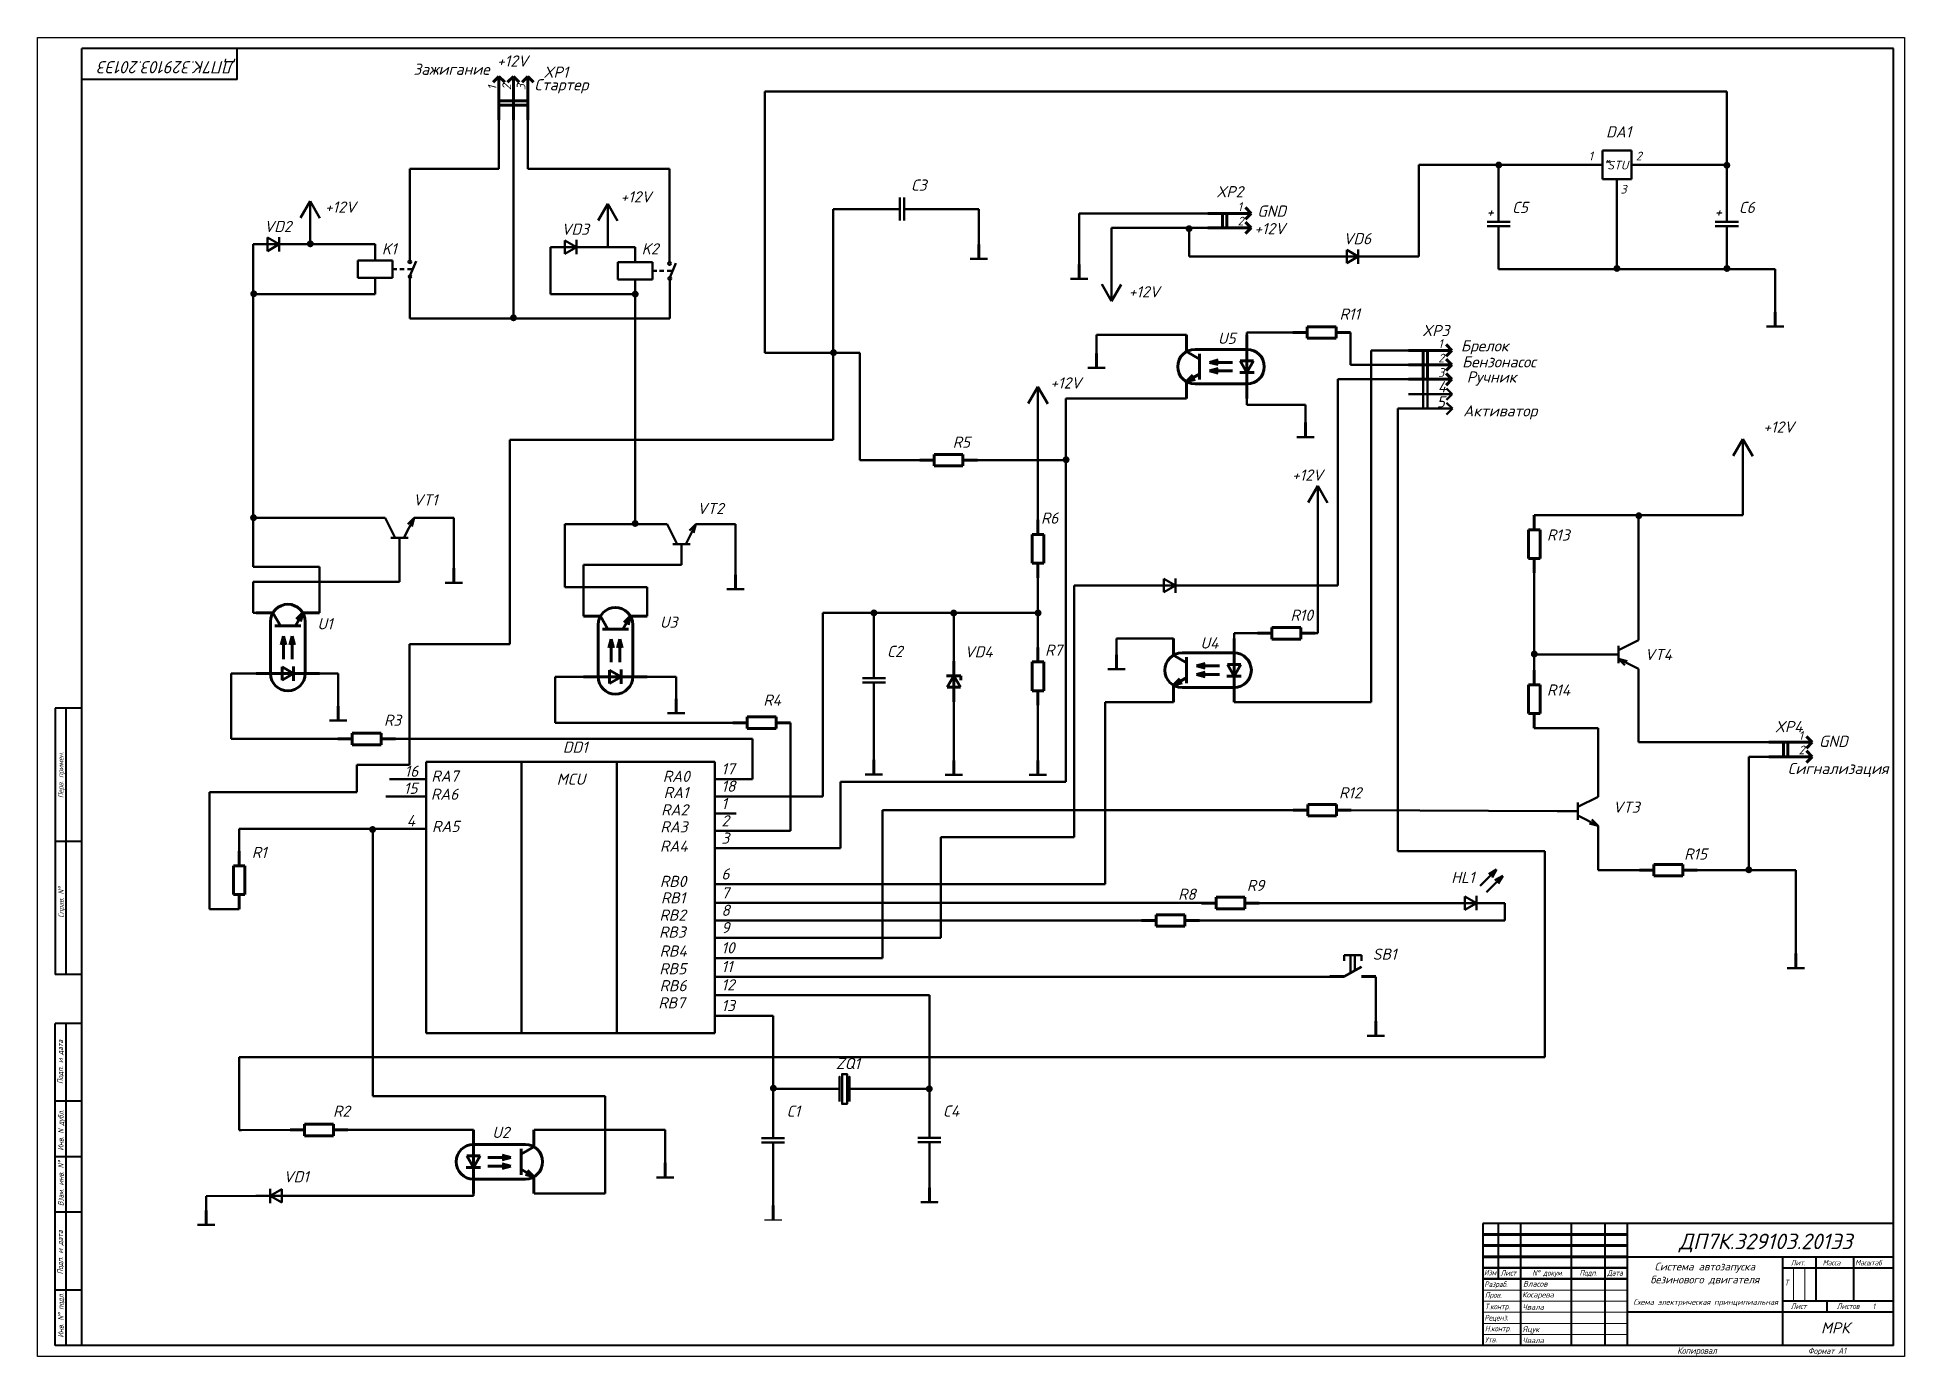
# Model space of a CAD drawing. Header units: millimetres. Extents: x 4195 to 8588, y -3055 to -2461.
# Drawn here: x 7747 to 8588, y -3055 to -2461 of the extents above.
import ezdxf

# ---------------------------------------------------------------- set-up
doc = ezdxf.new("R2010")
doc.units = ezdxf.units.MM
doc.layers.get('0').update_dxf_attribs({"lineweight": 60})
doc.layers.add('KONTUR', color=7, linetype='Continuous')
for name, color, linetype, lineweight in [('Основная', 7, 'Continuous', 40), ('текст', 7, 'Continuous', 30), ('тонкая', 7, 'Continuous', 20)]:
    doc.layers.add(name, color=color, linetype=linetype, lineweight=lineweight)
doc.styles.get("Standard").update_dxf_attribs({"font": 'isocpeui.ttf'})
doc.styles.add('Мой', font='isocpeui.ttf')
doc.styles.add('стиль1', font='romans.shx', dxfattribs={"width": 0.75, "oblique": 15, "height": 3.5})

msp = doc.modelspace()

# ---------------------------------------------------------------- texts
at = {"lineweight": 50, "style": 'Мой'}
for s, height, p in [('+12V', 5.033, (7954.2, -2474.64)), ('Зажигание', 5.033, (7916.5, -2478.37)), ('Стартер', 5.033, (7971.05, -2485.32)), ('XP1', 5.033, (7975.07, -2479.67)), ('DA1', 5.033, (8453.66, -2506.55)), ('1', 3.9, (8445.83, -2516.85)), ('2', 3.9, (8467.13, -2516.85)), ('STU', 3.9, (8454.17, -2520.98)), ('+12V', 5.033, (8009.82, -2535.82)), ('С3', 5.033, (8140.75, -2530.53)), ('XP2', 5.033, (8278.12, -2533.49)), ('3', 3.9, (8460.19, -2531.82)), ('+12V', 5.033, (7876.69, -2540.41)), ('GND', 5.033, (8296.6, -2542.22)), ('+', 5.03, (8399.69, -2542.56)), ('С5', 5.033, (8411.49, -2540.56)), ('+', 5.03, (8502.45, -2542.56)), ('С6', 5.033, (8513.63, -2540.56)), ('VD2', 5.033, (7849.3, -2549.13)), ('VD3', 5.033, (7983.17, -2550.36)), ('+12V', 5.033, (8295.26, -2550.12)), ('K1', 5.033, (7902.32, -2559.23)), ('K2', 5.033, (8019.32, -2559.23)), ('VD6', 5.033, (8335.35, -2554.65)), ('+12V', 5.033, (8238.7, -2578.54)), ('R11', 5.033, (8333.65, -2588.59)), ('U5', 5.033, (8278.85, -2599.5)), ('XP3', 5.033, (8370.85, -2596.02)), ('Брелок', 5.033, (8388.29, -2602.88)), ('Бензонасос', 5.033, (8388.82, -2610.08)), ('+12V', 5.033, (8203.4, -2619.6)), ('Ручник', 5.033, (8390.93, -2616.93)), ('5', 5.03, (8377.42, -2628.14)), ('4', 5.03, (8377.91, -2621.31)), ('Активатор', 5.033, (8389.35, -2632.15)), ('+12V', 5.033, (8524.48, -2639.44)), ('R5', 5.033, (8159.42, -2646.27)), ('+12V', 5.033, (8312.24, -2661.07)), ('VT1', 5.033, (7916.38, -2672.28)), ('VT2', 5.033, (8044.34, -2676.13)), ('R6', 5.033, (8199.18, -2680.44)), ('R13', 5.033, (8427.05, -2688.06)), ('U1', 5.033, (7873.29, -2728.04)), ('U3', 5.033, (8027.53, -2727.3)), ('R10', 5.033, (8311.53, -2724.17)), ('U4', 5.033, (8270.98, -2736.69)), ('C2', 5.033, (8129.79, -2740.45)), ('VD4', 5.033, (8164.75, -2740.67)), ('R7', 5.033, (8201.01, -2739.93)), ('VT4', 5.033, (8471.09, -2741.88)), ('R4', 5.033, (8074.14, -2762.38)), ('R14', 5.033, (8427.05, -2757.87)), ('R3', 5.033, (7903.26, -2771.48)), ('XP4', 5.033, (8529.69, -2774.35)), ('DD1', 5.033, (7983.81, -2783.61)), ('GND', 5.033, (8549.57, -2780.96)), ('16', 5.033, (7912.55, -2794.39)), ('RA7', 5.033, (7924.61, -2796.61)), ('RA0', 5.033, (8028.86, -2796.72)), ('17', 5.033, (8055.24, -2793.34)), ('Сигнализация', 5.0333, (8535.53, -2793.18)), ('15', 5.033, (7912.2, -2802.1)), ('RA6', 5.033, (7924.4, -2804.78)), ('MCU', 5.033, (7981.05, -2798.01)), ('RA1', 5.033, (8029.23, -2804.01)), ('18', 5.033, (8055.24, -2801.14)), ('R12', 5.033, (8333.4, -2804.11)), ('RA2', 5.033, (8028.11, -2811.82)), ('1', 5.03, (8055.24, -2808.94)), ('VT3', 5.033, (8456.77, -2810.62)), ('4', 5.03, (7913.53, -2816.69)), ('RA5', 5.033, (7924.91, -2819.26)), ('RA3', 5.033, (8027.75, -2819.46)), ('2', 5.03, (8055.24, -2816.74)), ('RA4', 5.033, (8027.58, -2828.15)), ('3', 5.03, (8055.24, -2824.54)), ('R1', 5.033, (7843.76, -2830.97)), ('R15', 5.033, (8488.83, -2831.71)), ('RB0', 5.033, (8027.55, -2844.01)), ('6', 5.03, (8055.24, -2840.68)), ('R9', 5.033, (8291.88, -2845.85)), ('HL1', 5.033, (8383.96, -2842.21)), ('RB1', 5.033, (8028.01, -2851.46)), ('7', 5.03, (8055.24, -2849.16)), ('R8', 5.033, (8260.94, -2849.8)), ('RB2', 5.033, (8027.36, -2859.19)), ('8', 5.03, (8055.24, -2857.04)), ('RB3', 5.033, (8027.17, -2866.84)), ('9', 5.03, (8055.24, -2864.84)), ('RB4', 5.033, (8027.42, -2875.38)), ('10', 5.033, (8055.24, -2873.94)), ('SB1', 5.033, (8348.54, -2876.81)), ('RB5', 5.033, (8027.29, -2883.34)), ('11', 5.033, (8055.24, -2882.34)), ('RB6', 5.033, (8027.42, -2890.97)), ('12', 5.033, (8055.24, -2890.59)), ('RB7', 5.033, (8026.84, -2898.71)), ('13', 5.033, (8055.24, -2899.94)), ('ZQ1', 5.033, (8106.75, -2926.05)), ('R2', 5.033, (7880.32, -2947.51)), ('C1', 5.033, (8084.58, -2947.48)), ('C4', 5.033, (8154.96, -2947.41)), ('U2', 5.033, (7952.01, -2957.03)), ('VD1', 5.033, (7858, -2977))]:
    msp.add_text(s, height=height, dxfattribs=at).set_placement(p)
at = {"color": 0, "lineweight": 30, "insert": (7836.11, -2477.68), "char_height": 5.5, "attachment_point": 1, "rotation": 180}
msp.add_mtext_dynamic_manual_height_columns('ДП7К.329103.201Э3', width=92.4945, gutter_width=12.5, heights=[11.8], dxfattribs=at)
at = {"lineweight": 50, "insert": (8452.91, -2515.05), "char_height": 3.9, "width": 20.433, "attachment_point": 1, "style": 'Мой'}
msp.add_mtext('*', dxfattribs=at)
at = {"color": 0, "lineweight": 30, "attachment_point": 1}
for s, width, heights, insert, char_height in [('ДП7К.329103.201Э3', 92.4945, [0], (8486.51, -3000.1), 7), ('\\pxt5,6,7;Власов ', 23.3068, [6.67], (8416.28, -3021.45), 2.5), ('{\\fISOCPEUR|b0|i1|c204|p34;МРК}', 25, [0], (8550.47, -3040.04), 5)]:
    msp.add_mtext_dynamic_manual_height_columns(s, width=width, gutter_width=12.5, heights=heights, dxfattribs=dict(at, insert=insert, char_height=char_height))
at = {"lineweight": 50, "ltscale": 1.5}
for s, width, insert, char_height, attachment_point in [('\\pxb0.25714,a0.25714,sa1,qc,t0;Система автозапуска безинового двигателя', 70.3963, (8498.16, -3013.2), 3.5, 2), ('\\pxqc;Схема электрическая принципиальная', 70, (8463.55, -3029.66), 2.5, 1)]:
    msp.add_mtext_dynamic_manual_height_columns(s, width=width, gutter_width=12.5, heights=[0], dxfattribs=dict(at, insert=insert, char_height=char_height, attachment_point=attachment_point))
at = {"lineweight": 50, "insert": (8415.85, -3026.34), "char_height": 2.5, "attachment_point": 1, "style": 'Мой'}
msp.add_mtext_dynamic_manual_height_columns('Косарева', width=16, gutter_width=12.5, heights=[0], dxfattribs=at)
at = {"char_height": 2.5, "attachment_point": 1, "style": 'Мой'}
for s, insert in [('Чвала', (8416.03, -3031.91)), ('Яцук', (8416.03, -3041.91)), ('Чвала', (8416.03, -3046.91))]:
    msp.add_mtext_dynamic_manual_height_columns(s, width=16, gutter_width=12.5, heights=[0], dxfattribs=dict(at, insert=insert))
at = {"layer": 'текст', "color": 0, "style": 'стиль1', "oblique": 15, "width": 0.75}
for s, p in [('Перв. примен.', (7758.91, -2803.97)), ('Справ. N%%d', (7759.06, -2857.86)), ('Подп. и дата', (7758.73, -2932.72)), ('Инв. N дубл.', (7758.97, -2962.74)), ('Взам. инв. N%%d', (7758.97, -2987.67)), ('Подп. и дата', (7758.68, -3018.45)), ('Инв. N%%d подл.', (7758.97, -3046.92))]:
    msp.add_text(s, height=2.5, rotation=90, dxfattribs=at).set_placement(p)
for s, height, p in [('Изм', 2.5, (8398.7, -3018.87)), ('Лист', 2.5, (8406.18, -3019.02)), ('N%%d докум. ', 2.5, (8420.46, -3019.02)), ('Подп.', 2.5, (8441.71, -3019.02)), ('Дата', 2.5, (8454.16, -3019.02)), ('Лит.', 2.5, (8536.87, -3014.42)), ('Масса', 2.5, (8551.25, -3014.42)), ('Масштаб', 2.5, (8565.84, -3014.42)), ('Разраб.', 2.5, (8398.82, -3024.12)), ('Пров.', 2.5, (8399.12, -3028.96)), ('Т', 2.5, (8534.17, -3023.34)), ('Т.контр.', 2.5, (8399.12, -3034.15)), ('Лист', 2.5, (8536.87, -3034.03)), ('Листов', 2.5, (8557.6, -3034.03)), ('1', 2.5, (8573.66, -3034.11)), ('Реценз.', 2.5, (8398.89, -3039.22)), ('Н.контр.', 2.5, (8399.12, -3044.07)), ('Утв.', 2.5, (8399.12, -3049.09)), ('Копировал', 3, (8485.69, -3054.24)), ('Формат А1', 2.75, (8544.62, -3054.24))]:
    msp.add_text(s, height=height, dxfattribs=at).set_placement(p)

# ---------------------------------------------------------------- blocks, each defined once
blk = doc.blocks.new('VD5')
at = {"linetype": 'Continuous'}
for p, q in [((282.17, 673.49), (279.67, 673.49)), ((282.17, 673.49), (279.86, 669.49)), ((282.17, 673.49), (282.17, 678.49)), ((282.17, 669.49), (282.17, 673.49)), ((282.17, 673.49), (284.48, 669.49)), ((284.67, 673.49), (282.17, 673.49)), ((284.67, 673.49), (284.67, 671.99)), ((282.17, 669.49), (279.86, 669.49)), ((282.17, 664.49), (282.17, 669.49)), ((282.17, 669.49), (284.48, 669.49))]:
    blk.add_line(p, q, dxfattribs=at)
blk = doc.blocks.new('U5')
at = {"linetype": 'Continuous'}
for p, q in [((137.99, 548.75), (137.99, 539.75)), ((137.99, 543.75), (155.99, 543.75)), ((158.99, 542.95), (158.99, 548.75)), ((137.99, 539.75), (135.68, 539.75)), ((137.99, 535.75), (135.68, 539.75)), ((137.99, 539.75), (140.3, 539.75)), ((137.99, 535.75), (140.3, 539.75)), ((137.99, 539.75), (137.99, 535.75)), ((137.99, 535.75), (137.99, 537.75)), ((150.99, 539.25), (142.99, 539.25)), ((150.99, 539.25), (147.99, 540.06)), ((150.99, 539.25), (147.99, 538.45)), ((150.99, 536.25), (147.99, 537.06)), ((158.99, 542.95), (154.49, 540.35)), ((154.49, 537.75), (154.49, 542.25)), ((154.49, 533.25), (154.49, 537.75)), ((135.49, 535.75), (137.99, 535.75)), ((137.99, 535.75), (137.99, 526.75)), ((137.99, 535.75), (140.49, 535.75)), ((137.99, 531.75), (155.99, 531.75)), ((150.99, 536.25), (142.99, 536.25)), ((150.99, 536.25), (147.99, 535.45)), ((156.39, 534.06), (154.49, 535.16)), ((158.99, 532.56), (155.99, 533.36)), ((158.99, 532.56), (156.39, 534.06)), ((158.99, 532.56), (156.79, 534.75)), ((158.99, 532.56), (158.99, 526.75))]:
    blk.add_line(p, q, dxfattribs=at)
for centre, start, end in [((137.99, 537.75), 90, 270), ((155.99, 537.75), 270, 90)]:
    blk.add_arc(centre, 6, start, end, dxfattribs=at)
blk = doc.blocks.new('XP1 1')
at = {"linetype": 'Continuous'}
for p, q in [((393.61, 500.77), (408.61, 500.77)), ((398.69, 500.77), (398.69, 490.77)), ((400.19, 500.77), (400.19, 490.77)), ((408.61, 500.77), (406.61, 502.77)), ((408.61, 500.77), (406.61, 498.77)), ((393.61, 495.77), (408.61, 495.77)), ((408.61, 495.77), (406.61, 497.77)), ((408.61, 495.77), (406.61, 493.77)), ((408.61, 490.77), (406.61, 492.77)), ((393.61, 490.77), (408.61, 490.77)), ((408.61, 490.77), (406.61, 488.77))]:
    blk.add_line(p, q, dxfattribs=at)
for s, p in [('1', (403.89, 501.61)), ('2', (403.89, 496.61)), ('3', (403.89, 491.61))]:
    blk.add_text(s, height=3, dxfattribs=at).set_placement(p)
blk = doc.blocks.new('VD1')
at = {"linetype": 'Continuous', "lineweight": 50}
for p, q in [((222.35, 669.55), (227.35, 669.55)), ((227.35, 669.55), (227.35, 671.86)), ((231.35, 669.55), (227.35, 671.86)), ((231.35, 669.55), (227.35, 667.24)), ((227.35, 669.55), (231.35, 669.55)), ((227.35, 669.55), (227.35, 667.24)), ((231.35, 669.55), (231.35, 672.05)), ((231.35, 669.55), (236.35, 669.55)), ((231.35, 667.05), (231.35, 669.55))]:
    blk.add_line(p, q, dxfattribs=at)
blk = doc.blocks.new('rezistor')
for p, q in [((46.9, 169.84), (51.9, 169.84)), ((51.9, 169.84), (51.9, 171.84)), ((51.9, 171.84), (61.9, 171.84)), ((51.9, 169.84), (51.9, 167.84)), ((61.9, 171.84), (61.9, 169.84)), ((61.9, 169.84), (66.9, 169.84)), ((61.9, 167.84), (61.9, 169.84)), ((51.9, 167.84), (61.9, 167.84))]:
    blk.add_line(p, q)
blk = doc.blocks.new('condensator')
at = {"linetype": 'Continuous', "lineweight": 50}
for p, q in [((159.82, 727.6), (159.82, 734.59)), ((155.82, 727.6), (159.82, 727.6)), ((155.82, 727.6), (159.82, 727.6)), ((155.82, 726.1), (159.82, 726.1)), ((159.82, 727.6), (163.82, 727.6)), ((159.82, 719.12), (159.82, 726.1)), ((159.82, 726.1), (163.82, 726.1))]:
    blk.add_line(p, q, dxfattribs=at)
blk = doc.blocks.new('SA1')
at = {"linetype": 'Continuous'}
for p, q in [((315.87, 554.68), (321.87, 558.14)), ((310.87, 554.68), (315.87, 554.68)), ((321.87, 554.68), (326.87, 554.68))]:
    blk.add_line(p, q, dxfattribs=at)
blk = doc.blocks.new('SB1')
at = {"linetype": 'Continuous', "lineweight": 50}
for p, q in [((153.79, 505.72), (147.79, 505.72)), ((147.79, 505.72), (147.79, 503.72)), ((150.04, 499.56), (150.04, 505.72)), ((151.54, 500.42), (151.54, 505.72)), ((153.79, 503.72), (153.79, 505.72))]:
    blk.add_line(p, q, dxfattribs=at)
at = {"color": 0, "lineweight": 50}
blk.add_blockref('SA1', (-168.08, -56.42), dxfattribs=at)
blk = doc.blocks.new('XP1 111')
at = {"linetype": 'Continuous'}
for p, q in [((169.54, 220.78), (184.54, 220.78)), ((174.62, 220.78), (174.62, 215.78)), ((176.12, 220.78), (176.12, 215.78)), ((184.54, 220.78), (182.54, 222.78)), ((184.54, 220.78), (182.54, 218.78)), ((169.54, 215.78), (184.54, 215.78)), ((184.54, 215.78), (182.54, 217.78)), ((184.54, 215.78), (182.54, 213.78))]:
    blk.add_line(p, q, dxfattribs=at)
for s, p in [('1', (179.82, 221.62)), ('2', (179.82, 216.62))]:
    blk.add_text(s, height=3, dxfattribs=at).set_placement(p)
blk = doc.blocks.new('korp')
at = {"color": 7, "linetype": 'Continuous', "lineweight": 30}
for p, q in [((419.14, 386.22), (422.14, 386.22)), ((422.14, 386.22), (425.14, 386.22))]:
    blk.add_line(p, q, dxfattribs=at)
at = {"color": 7, "linetype": 'Continuous'}
blk.add_line((422.14, 381.22), (422.14, 386.22), dxfattribs=at)

# ---------------------------------------------------------------- hatches: boundary and pattern name
at = {"lineweight": 50}
h = msp.add_hatch(color=256, dxfattribs=at)
h.dxf.hatch_style = 1
h.paths.add_polyline_path([(8405.34, -2517.39, 0.414214), (8403.78, -2518.95, 0.005143), (8403.78, -2518.99), (8405.34, -2518.99)])
h.paths.add_polyline_path([(8405.34, -2517.39), (8405.34, -2518.99), (8406.9, -2519, 0.007284), (8406.9, -2518.95, 0.414214)])
h.paths.add_polyline_path([(8406.9, -2519), (8405.34, -2518.99), (8403.78, -2518.99, 0.975449)])
h = msp.add_hatch(color=256, dxfattribs=at)
h.dxf.hatch_style = 1
h.paths.add_polyline_path([(8508.08, -2517.53, 0.414214), (8506.52, -2519.09, 0.005143), (8506.52, -2519.12), (8508.08, -2519.13)])
h.paths.add_polyline_path([(8508.08, -2517.53), (8508.08, -2519.13), (8509.64, -2519.13, 0.007284), (8509.64, -2519.09, 0.414214)])
h.paths.add_polyline_path([(8509.64, -2519.13), (8508.08, -2519.13), (8506.52, -2519.12, 0.975449)])
h = msp.add_hatch(color=256, dxfattribs=at)
h.dxf.hatch_style = 1
h.paths.add_polyline_path([(8265.87, -2546.06, 0.414214), (8264.31, -2547.62, 0.005143), (8264.31, -2547.66), (8265.87, -2547.66)])
h.paths.add_polyline_path([(8265.87, -2546.06), (8265.87, -2547.66), (8267.43, -2547.67, 0.007284), (8267.43, -2547.62, 0.414214)])
h.paths.add_polyline_path([(8267.43, -2547.67), (8265.87, -2547.66), (8264.31, -2547.66, 0.975449)])
h = msp.add_hatch(color=256, dxfattribs=at)
h.dxf.hatch_style = 1
h.paths.add_polyline_path([(7870.1, -2552.88, 0.414214), (7868.54, -2554.44, 0.005143), (7868.54, -2554.47), (7870.1, -2554.48)])
h.paths.add_polyline_path([(7870.1, -2552.88), (7870.1, -2554.48), (7871.66, -2554.49, 0.007284), (7871.66, -2554.44, 0.414214)])
h.paths.add_polyline_path([(7871.66, -2554.49), (7870.1, -2554.48), (7868.54, -2554.47, 0.975449)])
h = msp.add_hatch(color=256, dxfattribs=at)
h.dxf.hatch_style = 1
h.paths.add_polyline_path([(8458.58, -2563.97, 0.414214), (8457.02, -2565.53, 0.005143), (8457.02, -2565.56), (8458.58, -2565.57)])
h.paths.add_polyline_path([(8458.58, -2563.97), (8458.58, -2565.57), (8460.14, -2565.57, 0.007284), (8460.14, -2565.53, 0.414214)])
h.paths.add_polyline_path([(8460.14, -2565.57), (8458.58, -2565.57), (8457.02, -2565.56, 0.975449)])
h = msp.add_hatch(color=256, dxfattribs=at)
h.dxf.hatch_style = 1
h.paths.add_polyline_path([(8508.12, -2563.97, 0.414214), (8506.56, -2565.54, 0.005143), (8506.56, -2565.57), (8508.12, -2565.57)])
h.paths.add_polyline_path([(8508.12, -2563.97), (8508.12, -2565.57), (8509.68, -2565.58, 0.007284), (8509.68, -2565.54, 0.414214)])
h.paths.add_polyline_path([(8509.68, -2565.58), (8508.12, -2565.57), (8506.56, -2565.57, 0.975449)])
h = msp.add_hatch(color=256, dxfattribs=at)
h.dxf.hatch_style = 1
h.paths.add_polyline_path([(7844.62, -2575.37, 0.414214), (7843.06, -2576.93, 0.005143), (7843.06, -2576.96), (7844.62, -2576.97)])
h.paths.add_polyline_path([(7844.62, -2575.37), (7844.62, -2576.97), (7846.18, -2576.98, 0.007284), (7846.18, -2576.93, 0.414214)])
h.paths.add_polyline_path([(7846.18, -2576.98), (7844.62, -2576.97), (7843.06, -2576.96, 0.975449)])
h = msp.add_hatch(color=256, dxfattribs=at)
h.dxf.hatch_style = 1
h.paths.add_polyline_path([(8016.44, -2575.52, 0.414214), (8014.88, -2577.08, 0.005143), (8014.88, -2577.12), (8016.44, -2577.12)])
h.paths.add_polyline_path([(8016.44, -2575.52), (8016.44, -2577.12), (8018, -2577.13, 0.007284), (8018, -2577.08, 0.414214)])
h.paths.add_polyline_path([(8018, -2577.13), (8016.44, -2577.12), (8014.88, -2577.12, 0.975449)])
h = msp.add_hatch(color=256, dxfattribs=at)
h.dxf.hatch_style = 1
h.paths.add_polyline_path([(7961.59, -2586.18, 0.414214), (7960.03, -2587.74, 0.005143), (7960.03, -2587.78), (7961.59, -2587.78)])
h.paths.add_polyline_path([(7961.59, -2586.18), (7961.59, -2587.78), (7963.15, -2587.79, 0.007284), (7963.15, -2587.74, 0.414214)])
h.paths.add_polyline_path([(7963.15, -2587.79), (7961.59, -2587.78), (7960.03, -2587.78, 0.975449)])
h = msp.add_hatch(color=256, dxfattribs=at)
h.dxf.hatch_style = 1
h.paths.add_polyline_path([(8105.75, -2601.86, 0.414214), (8104.19, -2603.42, 0.005143), (8104.19, -2603.46), (8105.75, -2603.46)])
h.paths.add_polyline_path([(8105.75, -2601.86), (8105.75, -2603.46), (8107.31, -2603.47, 0.007284), (8107.32, -2603.42, 0.414214)])
h.paths.add_polyline_path([(8107.31, -2603.47), (8105.75, -2603.46), (8104.19, -2603.46, 0.975449)])
h = msp.add_hatch(color=256, dxfattribs=at)
h.dxf.hatch_style = 1
h.paths.add_polyline_path([(8210.48, -2650.09, 0.414214), (8208.92, -2651.65, 0.005143), (8208.92, -2651.68), (8210.48, -2651.69)])
h.paths.add_polyline_path([(8210.48, -2650.09), (8210.48, -2651.69), (8212.04, -2651.7, 0.007284), (8212.04, -2651.65, 0.414214)])
h.paths.add_polyline_path([(8212.04, -2651.7), (8210.48, -2651.69), (8208.92, -2651.68, 0.975449)])
h = msp.add_hatch(color=256, dxfattribs=at)
h.dxf.hatch_style = 1
h.paths.add_polyline_path([(7844.52, -2676.19, 0.414214), (7842.96, -2677.75, 0.005143), (7842.96, -2677.78), (7844.52, -2677.79)])
h.paths.add_polyline_path([(7844.52, -2676.19), (7844.52, -2677.79), (7846.08, -2677.79, 0.007284), (7846.08, -2677.75, 0.414214)])
h.paths.add_polyline_path([(7846.08, -2677.79), (7844.52, -2677.79), (7842.96, -2677.78, 0.975449)])
h = msp.add_hatch(color=256, dxfattribs=at)
h.dxf.hatch_style = 1
h.paths.add_polyline_path([(8016.4, -2678.81, 0.414214), (8014.84, -2680.37, 0.005143), (8014.84, -2680.4), (8016.4, -2680.41)])
h.paths.add_polyline_path([(8016.4, -2678.81), (8016.4, -2680.41), (8017.96, -2680.41, 0.007284), (8017.96, -2680.37, 0.414214)])
h.paths.add_polyline_path([(8017.96, -2680.41), (8016.4, -2680.41), (8014.84, -2680.4, 0.975449)])
h = msp.add_hatch(color=256, dxfattribs=at)
h.dxf.hatch_style = 1
h.paths.add_polyline_path([(8468.43, -2675.3, 0.414214), (8466.87, -2676.86, 0.005143), (8466.87, -2676.89), (8468.43, -2676.9)])
h.paths.add_polyline_path([(8468.43, -2675.3), (8468.43, -2676.9), (8469.99, -2676.91, 0.007284), (8469.99, -2676.86, 0.414214)])
h.paths.add_polyline_path([(8469.99, -2676.91), (8468.43, -2676.9), (8466.87, -2676.89, 0.975449)])
h = msp.add_hatch(color=256, dxfattribs=at)
h.dxf.hatch_style = 1
h.paths.add_polyline_path([(8123.94, -2719.05, 0.414214), (8122.38, -2720.61, 0.005143), (8122.38, -2720.64), (8123.94, -2720.64)])
h.paths.add_polyline_path([(8123.94, -2719.05), (8123.94, -2720.64), (8125.5, -2720.65, 0.007284), (8125.5, -2720.61, 0.414214)])
h.paths.add_polyline_path([(8125.5, -2720.65), (8123.94, -2720.64), (8122.38, -2720.64, 0.975449)])
h = msp.add_hatch(color=256, dxfattribs=at)
h.dxf.hatch_style = 1
h.paths.add_polyline_path([(8159.87, -2719.12, 0.414214), (8158.31, -2720.68, 0.005143), (8158.31, -2720.72), (8159.87, -2720.72)])
h.paths.add_polyline_path([(8159.87, -2719.12), (8159.87, -2720.72), (8161.43, -2720.73, 0.007284), (8161.43, -2720.68, 0.414214)])
h.paths.add_polyline_path([(8161.43, -2720.73), (8159.87, -2720.72), (8158.31, -2720.72, 0.975449)])
h = msp.add_hatch(color=256, dxfattribs=at)
h.dxf.hatch_style = 1
h.paths.add_polyline_path([(8197.86, -2719.08, 0.414214), (8196.3, -2720.64, 0.005143), (8196.3, -2720.68), (8197.86, -2720.68)])
h.paths.add_polyline_path([(8197.86, -2719.08), (8197.86, -2720.68), (8199.42, -2720.69, 0.007284), (8199.42, -2720.64, 0.414214)])
h.paths.add_polyline_path([(8199.42, -2720.69), (8197.86, -2720.68), (8196.3, -2720.68, 0.975449)])
h = msp.add_hatch(color=256, dxfattribs=at)
h.dxf.hatch_style = 1
h.paths.add_polyline_path([(8421.35, -2737.59, 0.414214), (8419.79, -2739.15, 0.005143), (8419.79, -2739.18), (8421.35, -2739.19)])
h.paths.add_polyline_path([(8421.35, -2737.59), (8421.35, -2739.19), (8422.91, -2739.2, 0.007284), (8422.91, -2739.15, 0.414214)])
h.paths.add_polyline_path([(8422.91, -2739.2), (8421.35, -2739.19), (8419.79, -2739.18, 0.975449)])
h = msp.add_hatch(color=256, dxfattribs=at)
h.dxf.hatch_style = 1
h.paths.add_polyline_path([(7898.14, -2816.58, 0.414214), (7896.58, -2818.14, 0.005143), (7896.58, -2818.17), (7898.14, -2818.17)])
h.paths.add_polyline_path([(7898.14, -2816.58), (7898.14, -2818.17), (7899.7, -2818.18, 0.007284), (7899.7, -2818.14, 0.414214)])
h.paths.add_polyline_path([(7899.7, -2818.18), (7898.14, -2818.17), (7896.58, -2818.17, 0.975449)])
h = msp.add_hatch(color=256, dxfattribs=at)
h.dxf.hatch_style = 1
h.paths.add_polyline_path([(8517.96, -2834.73, 0.414214), (8516.4, -2836.29, 0.005143), (8516.4, -2836.32), (8517.96, -2836.33)])
h.paths.add_polyline_path([(8517.96, -2834.73), (8517.96, -2836.33), (8519.52, -2836.34, 0.007284), (8519.52, -2836.29, 0.414214)])
h.paths.add_polyline_path([(8519.52, -2836.34), (8517.96, -2836.33), (8516.4, -2836.32, 0.975449)])
h = msp.add_hatch(color=256, dxfattribs=at)
h.dxf.hatch_style = 1
h.paths.add_polyline_path([(8078.65, -2933.07, 0.414214), (8077.09, -2934.63, 0.005143), (8077.09, -2934.66), (8078.65, -2934.67)])
h.paths.add_polyline_path([(8078.65, -2933.07), (8078.65, -2934.67), (8080.21, -2934.67, 0.007284), (8080.21, -2934.63, 0.414214)])
h.paths.add_polyline_path([(8080.21, -2934.67), (8078.65, -2934.67), (8077.09, -2934.66, 0.975449)])
h = msp.add_hatch(color=256, dxfattribs=at)
h.dxf.hatch_style = 1
h.paths.add_polyline_path([(8148.87, -2933.36, 0.414214), (8147.31, -2934.92, 0.005143), (8147.31, -2934.95), (8148.87, -2934.96)])
h.paths.add_polyline_path([(8148.87, -2933.36), (8148.87, -2934.96), (8150.43, -2934.97, 0.007284), (8150.43, -2934.92, 0.414214)])
h.paths.add_polyline_path([(8150.43, -2934.97), (8148.87, -2934.96), (8147.31, -2934.95, 0.975449)])

# ---------------------------------------------------------------- linework, layer by layer
for p, q in [((8508.06, -2485.84), (8074.82, -2485.84)), ((8074.82, -2485.84), (8074.82, -2603.5)), ((8508.06, -2512.4), (8508.06, -2485.84)), ((7955.07, -2498.56), (7955.07, -2520.67)), ((7961.57, -2498.56), (7961.57, -2588.03)), ((7968.07, -2498.56), (7968.07, -2520.67)), ((8452.1, -2512.4), (8465.1, -2512.4)), ((8452.1, -2525.4), (8452.1, -2512.4)), ((8465.1, -2512.4), (8465.1, -2525.4)), ((8508.06, -2535.4), (8508.06, -2512.4)), ((7955.07, -2520.67), (7914.93, -2520.67)), ((7914.93, -2561.88), (7914.93, -2520.67)), ((7968.07, -2520.67), (8031.93, -2520.67)), ((8031.93, -2562.66), (8031.93, -2520.67)), ((8405.29, -2518.9), (8369.29, -2518.9)), ((8369.29, -2518.9), (8369.29, -2560.2)), ((8405.29, -2518.9), (8405.29, -2535.4)), ((8452.1, -2518.9), (8405.29, -2518.9)), ((8465.1, -2518.9), (8508.06, -2518.9)), ((8465.1, -2525.4), (8452.1, -2525.4)), ((8458.6, -2565.79), (8458.6, -2525.4)), ((8458.6, -2565.79), (8458.6, -2525.4)), ((7870.02, -2535.19), (7865.67, -2542.72)), ((7870.02, -2554.67), (7870.02, -2535.19)), ((7870.02, -2535.19), (7874.44, -2542.86)), ((8004.08, -2536.41), (7999.73, -2543.94)), ((8004.08, -2555.91), (8004.08, -2536.41)), ((8004.08, -2536.41), (8008.51, -2544.08)), ((8126.47, -2538.8), (8105.61, -2538.8)), ((8105.61, -2538.8), (8105.61, -2547.34)), ((8171.23, -2538.8), (8146.57, -2538.8)), ((8171.23, -2543.54), (8171.23, -2538.8)), ((8105.61, -2547.34), (8105.61, -2603.5)), ((8171.23, -2543.54), (8171.23, -2554.77)), ((8274.39, -2540.76), (8216.38, -2540.76)), ((8216.38, -2540.76), (8216.38, -2555.68)), ((8230.99, -2560.83), (8230.99, -2547.26)), ((8230.99, -2547.26), (8274.39, -2547.26)), ((8265.87, -2560.2), (8265.87, -2547.26)), ((7844.34, -2554.67), (7844.34, -2577.04)), ((7862.54, -2554.67), (7899.34, -2554.67)), ((7899.34, -2554.67), (7899.34, -2556.24)), ((7899.34, -2561.96), (7899.34, -2555.46)), ((7978.22, -2555.91), (7978.22, -2577.04)), ((7996.42, -2555.91), (7996.42, -2555.91)), ((8016.34, -2555.91), (7996.42, -2555.91)), ((8016.34, -2556.24), (8016.34, -2555.91)), ((8016.34, -2562.74), (8016.34, -2556.24)), ((8171.23, -2554.77), (8171.23, -2561.27)), ((8216.38, -2555.68), (8216.38, -2563.65)), ((8405.29, -2565.79), (8405.29, -2555.5)), ((8508.06, -2555.5), (8508.06, -2565.79)), ((7907.14, -2561.96), (7891.54, -2561.96)), ((7891.54, -2561.96), (7891.54, -2569.76)), ((7907.14, -2569.76), (7907.14, -2561.96)), ((7907.14, -2561.96), (7907.14, -2565.86)), ((7915.12, -2568.57), (7917.71, -2562.32)), ((8024.14, -2562.74), (8008.54, -2562.74)), ((8008.54, -2562.74), (8008.54, -2570.54)), ((8024.14, -2570.54), (8024.14, -2562.74)), ((8024.14, -2562.74), (8024.14, -2566.64)), ((8032.12, -2569.35), (8034.71, -2563.1)), ((8175.13, -2561.27), (8167.33, -2561.27)), ((8171.23, -2561.27), (8175.13, -2561.27)), ((8216.38, -2563.71), (8216.38, -2570.21)), ((8230.99, -2560.83), (8230.99, -2580.33)), ((8330.39, -2560.2), (8265.87, -2560.2)), ((8369.29, -2560.2), (8348.59, -2560.2)), ((7899.34, -2569.76), (7907.14, -2569.76)), ((7907.14, -2565.86), (7909.09, -2565.86)), ((7910.4, -2565.86), (7912.35, -2565.86)), ((7913.84, -2565.86), (7915.79, -2565.86)), ((7914.95, -2569.86), (7914.95, -2574.14)), ((8016.34, -2570.54), (8024.14, -2570.54)), ((8024.14, -2566.64), (8026.09, -2566.64)), ((8027.4, -2566.64), (8029.35, -2566.64)), ((8030.84, -2566.64), (8032.79, -2566.64)), ((8031.95, -2570.64), (8031.95, -2574.92)), ((8220.28, -2570.21), (8212.48, -2570.21)), ((8216.38, -2570.21), (8220.28, -2570.21)), ((8230.99, -2580.33), (8226.56, -2572.66)), ((8230.99, -2580.33), (8235.34, -2572.8)), ((8458.6, -2565.79), (8405.29, -2565.79)), ((8508.06, -2565.79), (8458.6, -2565.79)), ((8508.06, -2565.79), (8529.9, -2565.79)), ((8529.9, -2565.79), (8529.9, -2577.17)), ((7844.34, -2577.04), (7899.34, -2577.04)), ((7844.34, -2577.04), (7844.34, -2699.81)), ((7914.95, -2574.14), (7914.95, -2588.03)), ((7978.22, -2577.04), (8016.34, -2577.04)), ((8016.34, -2577.04), (8016.34, -2600.6)), ((8031.95, -2574.92), (8031.95, -2588.03)), ((8529.9, -2577.17), (8529.9, -2585.15)), ((7914.95, -2588.03), (7915.91, -2588.03)), ((8031.95, -2588.03), (7915.91, -2588.03)), ((8529.9, -2585.21), (8529.9, -2591.71)), ((8264.65, -2595.44), (8224.11, -2595.44)), ((8224.11, -2595.44), (8224.11, -2599.72)), ((8224.11, -2595.73), (8224.11, -2603.71)), ((8291.95, -2595.44), (8291.95, -2594.37)), ((8291.95, -2594.37), (8312.6, -2594.37)), ((8338.6, -2594.37), (8338.6, -2608.93)), ((8533.8, -2591.71), (8526, -2591.71)), ((8529.9, -2591.71), (8533.8, -2591.71)), ((8016.34, -2600.6), (8016.34, -2680.63)), ((8074.82, -2603.5), (8105.61, -2603.5)), ((8105.61, -2642.69), (8105.61, -2603.5)), ((8105.61, -2603.5), (8117.52, -2603.5)), ((8117.52, -2603.5), (8117.52, -2651.88)), ((8224.12, -2603.77), (8224.12, -2610.27)), ((8364.74, -2602.43), (8347.86, -2602.43)), ((8347.86, -2602.43), (8347.86, -2732.15)), ((8228.02, -2610.27), (8220.22, -2610.27)), ((8224.12, -2610.27), (8228.02, -2610.27)), ((8332.89, -2708.32), (8332.89, -2615.43)), ((8332.89, -2615.43), (8364.74, -2615.43)), ((8338.6, -2608.93), (8364.74, -2608.93)), ((8371.34, -2615.43), (8371.34, -2628.63)), ((8373.29, -2615.43), (8373.29, -2628.63)), ((8197.82, -2618.87), (8193.47, -2626.4)), ((8197.82, -2637.24), (8197.82, -2618.87)), ((8197.82, -2618.87), (8202.24, -2626.54)), ((8364.74, -2622.13), (8384.24, -2622.13)), ((8384.38, -2622.14), (8381.78, -2619.54)), ((8384.38, -2622.14), (8381.78, -2624.74)), ((8264.65, -2624.04), (8210.36, -2624.04)), ((8210.36, -2624.04), (8210.36, -2796.65)), ((8291.95, -2626.97), (8291.95, -2624.04)), ((8318.25, -2626.97), (8291.95, -2626.97)), ((8318.25, -2626.97), (8318.25, -2634.95)), ((8364.74, -2628.63), (8359.82, -2628.63)), ((8359.82, -2628.63), (8359.82, -2642.86)), ((8364.74, -2628.63), (8384.24, -2628.63)), ((8384.44, -2628.66), (8381.84, -2626.06)), ((8384.44, -2628.66), (8381.84, -2631.26)), ((8384.24, -2628.63), (8384.24, -2628.63)), ((8197.81, -2678.78), (8197.81, -2637.24)), ((8318.25, -2634.95), (8318.25, -2641.45)), ((7959.89, -2734.71), (7959.89, -2642.69)), ((7959.89, -2642.69), (8105.61, -2642.69)), ((8322.15, -2641.45), (8314.35, -2641.45)), ((8318.25, -2641.45), (8322.15, -2641.45)), ((8359.82, -2642.86), (8359.82, -2662.36)), ((8515.3, -2642.43), (8510.95, -2649.95)), ((8515.3, -2669.47), (8515.3, -2642.43)), ((8515.3, -2642.43), (8519.73, -2650.1)), ((8117.52, -2651.88), (8144.55, -2651.88)), ((8170.55, -2651.88), (8210.36, -2651.88)), ((8323.83, -2663.44), (8319.49, -2670.96)), ((8323.83, -2682.94), (8323.83, -2663.44)), ((8323.83, -2663.44), (8328.26, -2671.11)), ((8359.82, -2662.36), (8359.82, -2827.94)), ((8515.3, -2676.65), (8515.3, -2661.93)), ((7897.33, -2677.75), (7844.34, -2677.75)), ((7897.33, -2677.75), (7903.83, -2677.75)), ((7916.83, -2677.75), (7913.97, -2680.6)), ((7916.83, -2677.75), (7915.78, -2681.65)), ((7916.83, -2677.75), (7923.84, -2677.75)), ((7934.69, -2677.75), (7923.84, -2677.75)), ((7934.69, -2689.28), (7934.69, -2677.75)), ((8016.34, -2680.63), (7984.69, -2680.63)), ((7984.69, -2680.63), (7984.69, -2680.63)), ((7984.69, -2680.63), (7984.69, -2709.07)), ((8030.79, -2680.63), (8016.34, -2680.63)), ((8043.79, -2680.63), (8040.93, -2683.48)), ((8043.79, -2680.63), (8042.74, -2684.53)), ((8043.79, -2680.63), (8050.8, -2680.63)), ((8061.65, -2680.63), (8050.8, -2680.63)), ((8061.65, -2692.16), (8061.65, -2680.63)), ((8421.36, -2676.65), (8515.3, -2676.65)), ((8468.23, -2726.11), (8468.33, -2676.65)), ((7914.23, -2686.85), (7906.43, -2686.85)), ((7934.69, -2689.28), (7934.69, -2700.51)), ((8041.19, -2689.73), (8033.39, -2689.73)), ((8323.83, -2682.94), (8323.83, -2729.77)), ((7910.33, -2696.16), (7910.33, -2706.68)), ((7993.19, -2699.04), (7993.19, -2722.06)), ((8037.29, -2699.04), (7993.19, -2699.04)), ((8061.65, -2692.16), (8061.66, -2703.45)), ((7844.34, -2699.81), (7874.27, -2699.81)), ((7910.33, -2706.68), (7844.34, -2706.68)), ((7844.34, -2706.68), (7844.34, -2720.66)), ((7874.27, -2699.81), (7874.27, -2720.66)), ((7938.59, -2707.01), (7930.79, -2707.01)), ((7934.69, -2700.51), (7934.69, -2707.01)), ((7934.69, -2707.01), (7938.59, -2707.01)), ((8061.66, -2703.45), (8061.66, -2709.95)), ((8197.81, -2707.16), (8197.81, -2703.72)), ((8197.81, -2720.54), (8197.81, -2707.16)), ((8421.36, -2702.65), (8421.36, -2746.46)), ((7984.69, -2709.07), (8021.79, -2709.07)), ((8021.79, -2709.07), (8021.79, -2722.06)), ((8065.56, -2709.95), (8057.76, -2709.95)), ((8061.66, -2709.95), (8065.56, -2709.95)), ((8214.11, -2821.56), (8214.11, -2708.32)), ((8214.11, -2708.32), (8248.1, -2708.32)), ((8266.27, -2708.32), (8332.89, -2708.32)), ((7845.67, -2720.66), (7844.34, -2720.66)), ((8100.9, -2803.21), (8100.9, -2720.54)), ((8100.9, -2720.54), (8197.81, -2720.54)), ((8123.92, -2740.98), (8123.92, -2720.54)), ((8159.87, -2742.41), (8159.87, -2720.54)), ((8197.81, -2736.19), (8197.81, -2720.54)), ((8258.82, -2732.15), (8233.2, -2732.15)), ((8233.2, -2732.15), (8233.2, -2733.12)), ((8233.2, -2733.12), (8233.2, -2741.1)), ((8286.12, -2732.15), (8286.12, -2729.77)), ((8286.12, -2729.77), (8296.67, -2729.77)), ((8323.83, -2729.77), (8322.67, -2729.77)), ((8347.86, -2732.15), (8347.86, -2760.75)), ((8468.23, -2726.11), (8468.23, -2732.97)), ((7914.72, -2789.07), (7914.72, -2734.71)), ((7914.72, -2734.71), (7959.89, -2734.71)), ((8233.21, -2739.44), (8233.21, -2745.94)), ((8450.03, -2739.36), (8421.36, -2739.36)), ((8456.53, -2739.36), (8450.03, -2739.36)), ((8459.35, -2743.26), (8459.35, -2735.46)), ((8459.35, -2741.31), (8463.25, -2742.36)), ((8459.35, -2741.31), (8462.2, -2744.17)), ((7845.67, -2747.96), (7834.45, -2747.96)), ((7834.45, -2777.37), (7834.45, -2747.96)), ((7874.27, -2747.96), (7882.63, -2747.96)), ((7882.63, -2747.96), (7882.63, -2754.67)), ((7993.19, -2749.36), (7980.31, -2749.36)), ((7980.31, -2749.36), (7980.31, -2770.05)), ((8021.79, -2749.36), (8034.81, -2749.36)), ((8034.81, -2749.36), (8034.81, -2751.67)), ((8237.11, -2745.94), (8229.31, -2745.94)), ((8233.21, -2745.94), (8237.11, -2745.94)), ((8468.23, -2745.76), (8468.23, -2752.62)), ((7882.63, -2754.67), (7882.63, -2762.64)), ((8034.81, -2751.67), (8034.81, -2759.65)), ((8468.23, -2778.09), (8468.23, -2752.62)), ((7882.63, -2762.64), (7882.63, -2769.14)), ((8038.72, -2765.75), (8030.92, -2765.75)), ((8034.82, -2759.25), (8034.82, -2765.75)), ((8034.82, -2765.75), (8038.72, -2765.75)), ((8123.92, -2761.08), (8123.92, -2772.89)), ((8159.87, -2760.61), (8159.87, -2779.11)), ((8197.81, -2777.84), (8197.81, -2762.19)), ((8258.82, -2760.75), (8228.01, -2760.75)), ((8228.01, -2760.75), (8228.01, -2842.75)), ((8347.86, -2760.75), (8286.12, -2760.75)), ((7886.53, -2769.14), (7878.73, -2769.14)), ((7882.63, -2769.14), (7886.53, -2769.14)), ((7980.31, -2770.05), (8060.41, -2770.05)), ((8086.41, -2770.05), (8086.41, -2818.81)), ((8123.92, -2772.89), (8123.92, -2778.83)), ((8449.83, -2772.46), (8421.36, -2772.46)), ((8450.05, -2772.46), (8449.83, -2772.46)), ((8450.05, -2803.46), (8450.05, -2772.46)), ((7882.46, -2777.37), (7834.45, -2777.37)), ((7908.46, -2777.37), (8069.23, -2777.37)), ((8069.23, -2777.37), (8069.23, -2795.41)), ((8123.92, -2778.83), (8123.92, -2786.85)), ((8159.87, -2779.11), (8159.87, -2787.09)), ((8197.81, -2777.84), (8197.81, -2787.09)), ((8468.23, -2778.09), (8468.23, -2778.86)), ((8527.06, -2778.86), (8468.23, -2778.86)), ((8468.23, -2778.86), (8468.23, -2778.86)), ((7891.04, -2801.39), (7891.04, -2789.07)), ((7891.04, -2789.07), (7914.72, -2789.07)), ((7922.34, -2787.61), (7922.34, -2909.81)), ((8052.34, -2787.61), (7922.34, -2787.61)), ((7922.34, -2787.61), (7922.34, -2795.41)), ((7922.34, -2787.61), (7965.24, -2787.61)), ((7965.24, -2787.61), (7965.24, -2909.81)), ((8008.14, -2909.81), (8008.14, -2787.61)), ((8052.34, -2909.81), (8052.34, -2787.61)), ((8052.34, -2787.61), (8052.34, -2798.01)), ((8052.34, -2787.61), (8052.34, -2795.41)), ((8123.92, -2786.85), (8123.92, -2793.35)), ((8159.87, -2787.09), (8159.87, -2793.59)), ((8197.81, -2787.09), (8197.81, -2793.59)), ((8527.06, -2785.36), (8517.92, -2785.36)), ((8517.92, -2785.36), (8517.92, -2789.54)), ((8517.92, -2836.43), (8517.92, -2789.54)), ((7922.34, -2795.41), (7905.75, -2795.41)), ((7922.34, -2795.41), (7922.34, -2803.21)), ((8052.34, -2795.41), (8061.41, -2795.41)), ((8052.34, -2795.41), (8052.34, -2803.21)), ((8052.34, -2798.01), (8052.34, -2808.41)), ((8069.23, -2795.41), (8061.41, -2795.41)), ((8210.36, -2796.65), (8108.9, -2796.65)), ((8108.9, -2796.65), (8108.9, -2825.87)), ((8127.82, -2793.35), (8120.02, -2793.35)), ((8123.92, -2793.35), (8127.82, -2793.35)), ((8163.77, -2793.59), (8155.97, -2793.59)), ((8159.87, -2793.59), (8163.77, -2793.59)), ((8201.71, -2793.59), (8193.91, -2793.59)), ((8197.81, -2793.59), (8201.71, -2793.59)), ((7824.73, -2853.96), (7824.73, -2801.39)), ((7824.73, -2801.39), (7891.04, -2801.39)), ((7922.34, -2803.21), (7904.18, -2803.21)), ((7922.34, -2803.21), (7922.34, -2817.79)), ((8052.34, -2803.21), (8062.9, -2803.21)), ((8062.9, -2803.21), (8052.34, -2803.21)), ((8052.34, -2803.21), (8052.34, -2811.01)), ((8052.34, -2808.41), (8052.34, -2818.81)), ((8062.9, -2803.21), (8100.9, -2803.21)), ((8440.95, -2813.86), (8440.95, -2806.06)), ((8052.34, -2811.01), (8061.91, -2811.01)), ((8061.91, -2811.01), (8052.34, -2811.01)), ((8052.34, -2811.01), (8052.34, -2818.81)), ((8312.82, -2809.43), (8127.82, -2809.43)), ((8127.82, -2809.43), (8127.82, -2876.01)), ((8431.63, -2809.96), (8338.82, -2809.43)), ((8438.13, -2809.96), (8431.63, -2809.96)), ((8450.05, -2816.46), (8446.15, -2815.41)), ((8450.05, -2816.46), (8447.2, -2813.6)), ((8450.05, -2816.46), (8450.05, -2836.43)), ((7889.67, -2817.79), (7838.06, -2817.79)), ((7838.06, -2817.79), (7838.06, -2831.21)), ((7922.34, -2817.79), (7889.67, -2817.79)), ((7898.23, -2938.28), (7898.23, -2817.79)), ((8052.34, -2818.81), (8052.34, -2829.21)), ((8052.34, -2818.81), (8059.92, -2818.81)), ((8059.92, -2818.81), (8052.34, -2818.81)), ((8052.34, -2818.81), (8052.34, -2826.61)), ((8086.41, -2818.81), (8059.92, -2818.81)), ((8154.11, -2866.91), (8154.11, -2821.56)), ((8154.11, -2821.56), (8214.11, -2821.56)), ((8052.34, -2826.61), (8061.41, -2826.61)), ((8052.34, -2829.21), (8052.34, -2839.61)), ((8108.9, -2826.61), (8061.41, -2826.61)), ((8108.9, -2825.87), (8108.9, -2826.61)), ((8359.82, -2827.94), (8426.07, -2827.94)), ((8426.07, -2827.94), (8426.07, -2920.68)), ((8397.02, -2843.55), (8404.37, -2836.19)), ((8399.77, -2846.3), (8407.13, -2838.95)), ((8404.37, -2836.19), (8400.87, -2838.21)), ((8404.37, -2836.19), (8402.35, -2839.69)), ((8407.13, -2838.95), (8403.63, -2840.97)), ((8407.13, -2838.95), (8405.11, -2842.45)), ((8450.05, -2836.43), (8468.74, -2836.43)), ((8494.74, -2836.43), (8517.92, -2836.43)), ((8517.92, -2836.43), (8538.14, -2836.43)), ((8538.14, -2836.43), (8539.2, -2836.43)), ((8539.2, -2836.43), (8539.2, -2859.56)), ((8052.34, -2842.75), (8060.03, -2842.75)), ((8228.01, -2842.75), (8060.03, -2842.75)), ((8390.07, -2851.25), (8390.07, -2848.25)), ((8395.27, -2851.25), (8390.07, -2848.25)), ((8395.27, -2851.25), (8395.27, -2848)), ((7838.06, -2853.96), (7824.73, -2853.96)), ((8060.82, -2851.23), (8052.34, -2851.23)), ((8052.34, -2863.01), (8052.34, -2855.21)), ((8061.79, -2859.11), (8052.34, -2859.11)), ((8060.82, -2851.23), (8271.42, -2851.23)), ((8061.79, -2859.11), (8215.42, -2859.11)), ((8244.51, -2859.11), (8215.5, -2859.11)), ((8270.51, -2859.11), (8408.1, -2859.11)), ((8297.5, -2851.25), (8379.67, -2851.25)), ((8379.67, -2851.25), (8390.07, -2851.25)), ((8390.07, -2851.25), (8390.07, -2854.25)), ((8395.27, -2851.25), (8390.07, -2854.25)), ((8390.07, -2851.25), (8395.27, -2851.25)), ((8395.27, -2851.25), (8392.67, -2851.25)), ((8395.27, -2851.25), (8405.67, -2851.25)), ((8395.27, -2854.5), (8395.27, -2851.25)), ((8405.67, -2851.25), (8408.1, -2851.25)), ((8408.1, -2859.11), (8408.1, -2851.25)), ((8052.34, -2870.81), (8052.34, -2863.01)), ((8052.34, -2876.01), (8052.34, -2865.61)), ((8052.34, -2866.91), (8062.41, -2866.91)), ((8062.41, -2866.91), (8154.11, -2866.91)), ((8539.2, -2859.56), (8539.2, -2867.54)), ((8539.2, -2867.54), (8539.2, -2874.04)), ((8052.34, -2878.61), (8052.34, -2870.81)), ((8052.34, -2886.41), (8052.34, -2876.01)), ((8062.41, -2876.01), (8052.34, -2876.01)), ((8127.82, -2876.01), (8062.41, -2876.01)), ((8052.34, -2886.41), (8052.34, -2878.61)), ((8063.89, -2884.41), (8052.34, -2884.41)), ((8063.89, -2884.41), (8329.2, -2884.41)), ((8350, -2884.41), (8350, -2904.5)), ((8539.2, -2880.54), (8535.3, -2880.54)), ((8535.3, -2880.54), (8543.1, -2880.54)), ((8052.34, -2896.81), (8052.34, -2886.41)), ((8052.34, -2894.21), (8052.34, -2886.41)), ((8064.89, -2892.66), (8052.34, -2892.66)), ((8064.89, -2892.66), (8148.91, -2892.66)), ((8148.91, -2892.66), (8148.91, -2934.95)), ((8052.34, -2902.01), (8052.34, -2894.21)), ((8052.34, -2907.21), (8052.34, -2896.81)), ((8052.34, -2909.81), (7922.34, -2909.81)), ((8066.38, -2902.01), (8052.34, -2902.01)), ((8052.34, -2909.81), (8052.34, -2902.01)), ((8052.34, -2909.81), (8052.34, -2909.81)), ((8066.38, -2902.01), (8078.5, -2902.01)), ((8078.5, -2902.01), (8078.5, -2934.95)), ((8350, -2911), (8346.1, -2911)), ((8346.1, -2911), (8353.9, -2911)), ((8426.07, -2920.68), (7838.06, -2920.68)), ((7838.06, -2920.68), (7838.06, -2953.54)), ((8102.86, -2934.95), (8078.5, -2934.95)), ((8078.5, -2934.95), (8078.5, -2948.01)), ((8102.86, -2934.95), (8108.46, -2934.95)), ((8108.46, -2934.95), (8108.46, -2932.72)), ((8108.46, -2937.19), (8108.46, -2934.95)), ((8109.57, -2934.95), (8109.57, -2931.6)), ((8109.57, -2934.95), (8109.57, -2938.31)), ((8111.81, -2931.6), (8111.81, -2934.95)), ((8111.81, -2938.31), (8111.81, -2934.95)), ((8112.93, -2934.95), (8112.93, -2932.72)), ((8112.93, -2934.95), (8112.93, -2937.19)), ((8112.93, -2934.95), (8118.52, -2934.95)), ((8118.52, -2934.95), (8148.91, -2934.95)), ((8148.89, -2934.88), (8148.89, -2947.93)), ((8002.95, -2938.28), (7898.23, -2938.28)), ((8002.95, -2982.03), (8002.95, -2938.28)), ((7838.06, -2953.54), (7839.12, -2953.54)), ((7839.12, -2953.54), (7861.04, -2953.43)), ((7893.91, -2953.43), (7887.04, -2953.43)), ((7943.54, -2953.43), (7893.91, -2953.43)), ((8029.92, -2953.43), (7970.84, -2953.43)), ((8029.92, -2953.78), (8029.92, -2953.43)), ((8029.92, -2953.78), (8029.92, -2968.26)), ((8078.51, -2968.11), (8078.5, -2979.53)), ((8148.89, -2968.04), (8148.89, -2979.45)), ((8029.92, -2974.76), (8026.02, -2974.76)), ((8026.02, -2974.76), (8033.82, -2974.76)), ((7845.58, -2983.12), (7823.12, -2983.17)), ((7823.12, -2983.17), (7823.12, -2989.67)), ((7943.54, -2983.12), (7863.78, -2983.12)), ((7943.54, -2982.03), (7943.54, -2983.12)), ((7970.84, -2982.03), (8002.95, -2982.03)), ((8078.5, -2979.53), (8078.5, -2987.5)), ((8148.89, -2985.95), (8144.99, -2985.95)), ((8144.99, -2985.95), (8152.79, -2985.95)), ((7823.12, -2996.17), (7819.22, -2996.17)), ((7819.22, -2996.17), (7827.02, -2996.17))]:
    msp.add_line(p, q, dxfattribs=at)
at = {"color": 0}
for p, q in [((8463.16, -3000.49), (8398.16, -3000.49)), ((8463.16, -3005.49), (8398.16, -3005.49)), ((8463.16, -3010.49), (8398.16, -3010.49)), ((8533.16, -3050.49), (8533.16, -3050.49))]:
    msp.add_line(p, q, dxfattribs=at)
at = {"color": 0, "lineweight": 50}
for p, q in [((8463.16, -3015.49), (8398.16, -3015.49)), ((8463.16, -3020.49), (8398.16, -3020.49))]:
    msp.add_line(p, q, dxfattribs=at)
at = {"lineweight": 50}
for points in [[(7899.34, -2577.04), (7899.34, -2569.76), (7891.54, -2569.76)], [(8016.34, -2577.04), (8016.34, -2570.54), (8008.54, -2570.54)], [(7908.38, -2686.85), (7903.83, -2677.75)], [(7912.28, -2686.85), (7916.83, -2677.75)], [(8035.34, -2689.73), (8030.79, -2680.63)], [(8039.24, -2689.73), (8043.79, -2680.63)], [(7910.33, -2686.85), (7910.33, -2696.16)], [(8037.29, -2689.73), (8037.29, -2699.04)], [(8459.35, -2737.41), (8468.23, -2732.97)], [(8459.35, -2739.36), (8450.03, -2739.36)], [(8459.35, -2741.31), (8468.23, -2745.76)], [(8440.95, -2808.01), (8450.05, -2803.46)], [(8440.95, -2809.96), (8431.63, -2809.96)], [(8440.95, -2811.91), (8450.05, -2816.46)], [(8108.46, -2934.95), (8108.46, -2929.36), (8108.46, -2940.55)], [(8109.57, -2934.95), (8109.57, -2928.24), (8111.81, -2928.24), (8111.81, -2941.66), (8109.57, -2941.66), (8109.57, -2934.95)], [(8112.93, -2934.95), (8112.93, -2929.36), (8112.93, -2940.55)]]:
    msp.add_lwpolyline(points, dxfattribs=at)
for centre in [(7914.93, -2562.51), (8031.93, -2563.29), (7914.99, -2569.23), (8031.99, -2570.01)]:
    msp.add_ellipse(centre, major_axis=(0.633, 0), ratio=0.997329, dxfattribs=at)
at = {"layer": 'KONTUR', "color": 0}
for p, q in [((7747.16, -3055.49), (7747.16, -2461.49)), ((7747.16, -2461.49), (8588.16, -2461.49)), ((8588.16, -2461.49), (8588.16, -3055.49)), ((8588.16, -3055.49), (7747.16, -3055.49))]:
    msp.add_line(p, q, dxfattribs=at)
at = {"layer": 'Основная', "color": 0}
for p, q in [((7767.16, -3010.49), (7767.16, -2466.49)), ((8583.16, -2466.49), (7767.16, -2466.49)), ((7837.16, -2480.49), (7837.16, -2466.49)), ((8583.16, -3050.49), (8583.16, -2466.49)), ((7837.16, -2480.49), (7767.16, -2480.49)), ((7755.16, -2763.49), (7755.16, -2883.49)), ((7767.16, -2763.49), (7755.16, -2763.49)), ((7760.16, -2883.49), (7760.16, -2763.49)), ((7767.16, -2823.49), (7755.16, -2823.49)), ((7767.16, -2883.49), (7755.16, -2883.49)), ((7755.16, -3050.49), (7755.16, -2905.49)), ((7767.16, -2905.49), (7755.16, -2905.49)), ((7760.16, -3050.49), (7760.16, -2905.49)), ((7767.16, -2940.49), (7755.16, -2940.49)), ((7767.16, -2965.49), (7755.16, -2965.49)), ((7767.16, -2990.49), (7755.16, -2990.49)), ((8398.16, -2995.49), (8398.16, -3050.49)), ((8583.16, -2995.49), (8398.16, -2995.49)), ((8405.16, -3020.49), (8405.16, -2995.49)), ((8415.16, -2995.49), (8415.16, -3050.49)), ((8438.16, -3050.49), (8438.16, -2995.49)), ((8453.16, -2995.49), (8453.16, -3050.49)), ((8463.16, -2995.49), (8463.16, -3050.49)), ((7767.16, -3050.49), (7767.16, -3010.49)), ((8463.16, -3010.49), (8583.16, -3010.49)), ((8533.16, -3010.49), (8533.16, -3050.49)), ((8548.16, -3010.49), (8548.16, -3030.49)), ((8565.16, -3010.49), (8565.16, -3030.49)), ((8533.16, -3015.49), (8583.16, -3015.49)), ((7767.16, -3025.49), (7755.16, -3025.49)), ((8583.16, -3035.49), (8463.16, -3035.49)), ((8583.16, -3030.49), (8533.16, -3030.49)), ((8553.16, -3030.49), (8553.16, -3035.49)), ((8583.16, -3050.49), (7755.16, -3050.49))]:
    msp.add_line(p, q, dxfattribs=at)
at = {"layer": 'тонкая', "color": 0}
for p, q in [((8538.14, -3015.69), (8538.14, -3030.49)), ((8543.22, -3015.69), (8543.22, -3030.49)), ((8398.16, -3025.49), (8463.16, -3025.49)), ((8463.16, -3030.49), (8398.16, -3030.49)), ((8463.16, -3035.49), (8398.16, -3035.49))]:
    msp.add_line(p, q, dxfattribs=at)
for points in [[(8398.16, -3040.49), (8463.16, -3040.49)], [(8398.16, -3045.49), (8463.16, -3045.49)]]:
    msp.add_lwpolyline(points, dxfattribs=at)

# ---------------------------------------------------------------- block references
at = {"lineweight": 50, "xscale": 1.3, "yscale": 1.3, "zscale": 1.3}
for name, p, rotation in [('XP1 1', (8606.06, -3010.26), 89.99999999999999), ('condensator', (7191.61, -2331.04), 270), ('rezistor', (8418.61, -2765.75), 90), ('rezistor', (8642.15, -2763.62), 90), ('U5', (8559.06, -2927.34), 90), ('U5', (8706.57, -2928.75), 90), ('rezistor', (8418.61, -2823.16), 90), ('rezistor', (8642.15, -2833.43), 90), ('rezistor', (8058.86, -2914.93), 90), ('VD1', (8152.84, -2112.7), 180)]:
    msp.add_blockref(name, p, dxfattribs=dict(at, rotation=rotation))
at = {"lineweight": 50, "yscale": 1.3, "zscale": 1.3}
for name, p, xscale in [('XP1 111', (8053.99, -2827.77), 1.3), ('condensator', (8197.53, -3490.36), 1.3), ('condensator', (8300.29, -3490.36), 1.3), ('VD1', (7555.29, -3425.09), 1.3), ('VD1', (7689.16, -3426.33), 1.3), ('VD1', (8041.34, -3430.62), 1.3), ('U5', (8471.34, -3308.83), -1.3), ('rezistor', (8251.63, -2815.17), 1.3), ('XP1 1', (7853.04, -3253.43), 1.3), ('rezistor', (8083.58, -2872.67), 1.3), ('VD1', (7959.02, -3578.74), 1.3), ('U5', (8465.5, -3445.53), -1.3), ('rezistor', (8235.7, -2950.57), 1.3), ('condensator', (7916.16, -3695.94), 1.3), ('VD5', (7793.05, -3624.45), 1.3), ('rezistor', (7821.49, -2998.16), 1.3), ('rezistor', (7999.44, -2990.85), 1.3), ('XP1 111', (8306.65, -3065.87), 1.3), ('rezistor', (8251.85, -3030.22), 1.3), ('rezistor', (8407.77, -3057.23), 1.3), ('rezistor', (8210.53, -3072.04), 1.3), ('rezistor', (8183.54, -3079.9), 1.3), ('SB1', (8143.57, -3532.14), 1.3), ('rezistor', (7800.07, -3174.23), 1.3), ('condensator', (7870.74, -3902.97), 1.3), ('condensator', (7941.13, -3902.9), 1.3), ('U5', (7764.15, -3666.81), 1.3)]:
    msp.add_blockref(name, p, dxfattribs=dict(at, xscale=xscale))
at = {"color": 7, "linetype": 'Continuous', "lineweight": 50, "xscale": 1.3, "yscale": 1.3, "zscale": 1.3, "rotation": 180}
for p in [(8720.02, -2059.18), (8765.17, -2068.12), (9078.69, -2089.62), (8772.91, -2108.18), (8867.03, -2139.36), (8483.48, -2204.92), (8610.44, -2207.86), (8782, -2243.85), (8431.41, -2267.05), (8583.61, -2263.66), (8672.71, -2291.26), (8708.66, -2291.5), (8746.6, -2291.5), (9087.98, -2378.45), (8898.79, -2408.91), (8578.71, -2472.67), (8697.68, -2483.86), (8371.91, -2494.08), (8627.29, -2491.91)]:
    msp.add_blockref('korp', p, dxfattribs=at)

msp.set_redraw_order([(e.dxf.handle, doc.entitydb.next_handle()) for e in msp.query("TEXT MTEXT ATTDEF DIMENSION ARC_DIMENSION")])  # texts and dimensions are drawn at this point

doc.saveas('drawing.dxf')
